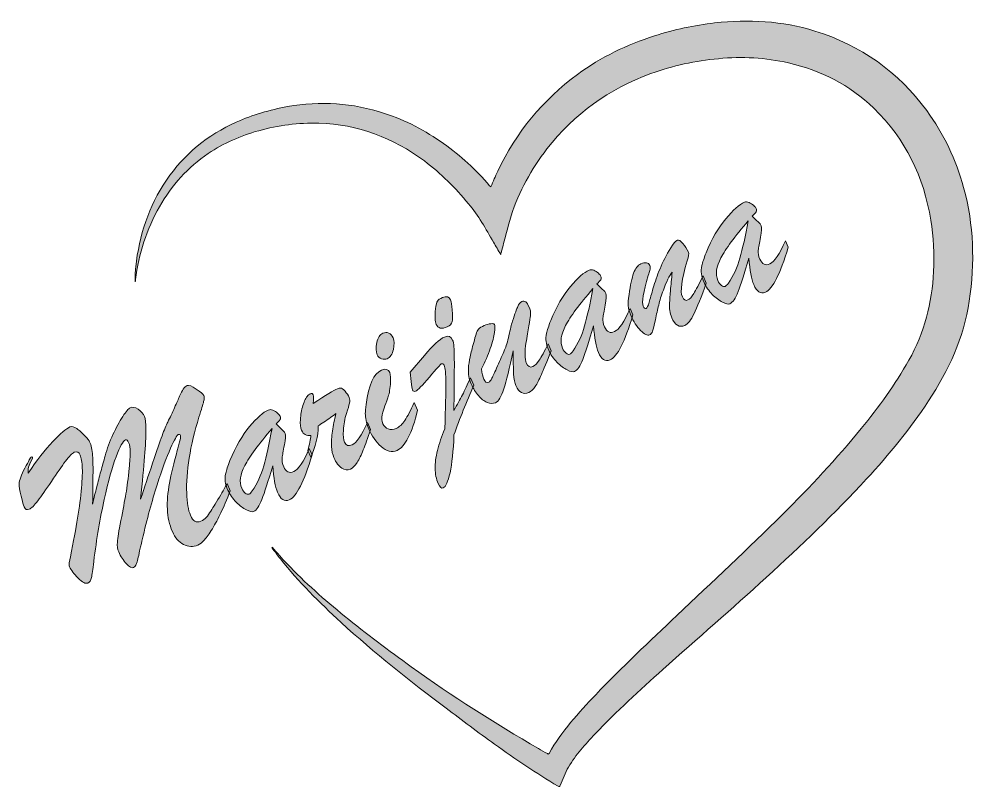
# Model space of a CAD drawing. Extents: x 601 to 1458, y -1426 to -737.
import ezdxf

# ---------------------------------------------------------------- set-up
doc = ezdxf.new("R2010")
doc.units = 0
doc.header["$MEASUREMENT"] = 0
doc.layers.add('katman 1', color=7, linetype='Continuous')

# ---------------------------------------------------------------- blocks, each defined once
blk = doc.blocks.new('block 3')
at = {"layer": 'katman 1', "true_color": 0x01c900}
h = blk.add_hatch(color=92, dxfattribs=at)
h.dxf.hatch_style = 2
edge = h.paths.add_edge_path()
edge.add_spline(control_points=[(827.68, -1211.21), (832, -1216.27), (836.42, -1221.25), (840.99, -1226.08), (857.02, -1243.05), (874.64, -1258.28), (892.67, -1273.05), (912.03, -1288.92), (932.11, -1303.84), (952.43, -1318.45), (989.17, -1344.86), (1027.27, -1369.13), (1066.42, -1391.78), (1069.12, -1393.34), (1071.83, -1394.85), (1074.53, -1396.41), (1075.12, -1396.75), (1075.54, -1397.01), (1076.03, -1396.16), (1087.3, -1376.49), (1102.38, -1359.82), (1117.88, -1343.52), (1141.28, -1318.9), (1166.13, -1295.76), (1190.76, -1272.39), (1222.47, -1242.29), (1254.59, -1212.62), (1285.51, -1181.7), (1310.12, -1157.09), (1333.97, -1131.77), (1355.97, -1104.77), (1371.75, -1085.39), (1386.4, -1065.27), (1398.74, -1043.45), (1412.76, -1018.67), (1419.42, -991.98), (1420.94, -963.78), (1421.77, -948.32), (1421.01, -932.94), (1418.46, -917.67), (1411.97, -878.84), (1395.86, -844.84), (1367.3, -817.28), (1345.7, -796.45), (1319.92, -783.33), (1290.78, -776.65), (1270.08, -771.91), (1249.14, -770.84), (1228.03, -772.87), (1207.27, -774.87), (1187.01, -779.12), (1167.39, -786.25), (1129.86, -799.9), (1098.67, -822.32), (1074.15, -853.88), (1060.02, -872.07), (1048.88, -891.94), (1042.03, -914), (1038.8, -924.39), (1036.3, -935.02), (1033.48, -945.54), (1033.23, -946.45), (1032.99, -947.36), (1032.63, -948.67), (1030.36, -944.74), (1028.23, -941.15), (1026.18, -937.51), (1019.42, -925.53), (1012.51, -913.67), (1003.72, -903), (991.96, -888.72), (979.01, -875.72), (964.17, -864.67), (936.09, -843.76), (904.74, -831.83), (869.55, -830.75), (851.21, -830.18), (833.23, -832.63), (815.54, -837.48), (799.38, -841.91), (784.29, -848.63), (770.38, -857.98), (751.97, -870.35), (737.57, -886.43), (726.64, -905.66), (715.06, -926.03), (707.88, -947.87), (705.06, -971.14), (705.02, -971.46), (704.97, -971.77), (704.93, -972.08), (704.88, -972.45), (704.83, -972.82), (704.68, -973.18), (704.52, -968.69), (704.76, -964.21), (705.26, -959.76), (708.4, -931.65), (716.83, -905.42), (732.8, -881.84), (748.66, -858.43), (769.77, -841.35), (795.49, -829.81), (810.21, -823.21), (825.57, -818.77), (841.44, -815.88), (870.94, -810.5), (899.9, -812.62), (928.35, -821.91), (947.44, -828.14), (965.01, -837.38), (981.35, -849.02), (996.68, -859.93), (1010.44, -872.57), (1022.71, -886.83), (1022.99, -887.16), (1023.19, -887.59), (1023.85, -887.72), (1025.74, -883.08), (1027.79, -878.47), (1029.95, -873.91), (1046.55, -838.92), (1070.41, -809.92), (1101.58, -786.94), (1122.6, -771.44), (1145.85, -760.31), (1170.64, -752.4), (1188.22, -746.79), (1206.21, -742.88), (1224.55, -740.8), (1254.99, -737.36), (1285.1, -738.99), (1314.52, -748.1), (1355.74, -760.86), (1389.19, -784.69), (1414.75, -819.47), (1430.12, -840.39), (1440.94, -863.52), (1447.87, -888.5), (1457.17, -922.08), (1457.97, -956.01), (1452.9, -990.36), (1448.04, -1023.3), (1434.45, -1052.5), (1416.41, -1079.99), (1399.98, -1105.02), (1380.95, -1127.96), (1360.75, -1149.98), (1332.32, -1180.97), (1301.79, -1209.83), (1270.86, -1238.28), (1240.37, -1266.31), (1208.92, -1293.26), (1178.07, -1320.89), (1157.22, -1339.56), (1136.52, -1358.39), (1117.24, -1378.71), (1108.48, -1387.92), (1100.09, -1397.45), (1093.51, -1408.41), (1090.39, -1413.61), (1088.4, -1419.32), (1086.02, -1424.85), (1085.55, -1425.94), (1085.26, -1426.24), (1084.09, -1425.54), (1064.44, -1413.94), (1045.59, -1401.14), (1027.05, -1387.86), (1012.44, -1377.4), (998.2, -1366.42), (983.8, -1355.66), (951.23, -1331.33), (919.41, -1306.07), (889.41, -1278.6), (870.02, -1260.84), (851.49, -1242.24), (835.05, -1221.65), (832.42, -1218.35), (829.92, -1214.94), (827.35, -1211.58), (827.46, -1211.46), (827.57, -1211.33), (827.68, -1211.21)], knot_values=[0, 0, 0, 0, 1, 1, 1, 2, 2, 2, 3, 3, 3, 4, 4, 4, 5, 5, 5, 6, 6, 6, 7, 7, 7, 8, 8, 8, 9, 9, 9, 10, 10, 10, 11, 11, 11, 12, 12, 12, 13, 13, 13, 14, 14, 14, 15, 15, 15, 16, 16, 16, 17, 17, 17, 18, 18, 18, 19, 19, 19, 20, 20, 20, 21, 21, 21, 22, 22, 22, 23, 23, 23, 24, 24, 24, 25, 25, 25, 26, 26, 26, 27, 27, 27, 28, 28, 28, 29, 29, 29, 30, 30, 30, 31, 31, 31, 32, 32, 32, 33, 33, 33, 34, 34, 34, 35, 35, 35, 36, 36, 36, 37, 37, 37, 38, 38, 38, 39, 39, 39, 40, 40, 40, 41, 41, 41, 42, 42, 42, 43, 43, 43, 44, 44, 44, 45, 45, 45, 46, 46, 46, 47, 47, 47, 48, 48, 48, 49, 49, 49, 50, 50, 50, 51, 51, 51, 52, 52, 52, 53, 53, 53, 54, 54, 54, 55, 55, 55, 56, 56, 56, 57, 57, 57, 58, 58, 58, 59, 59, 59, 60, 60, 60, 61, 61, 61, 61], degree=3, periodic=1)
at = {"layer": 'katman 1', "lineweight": 0}
blk.add_open_spline([(827.68, -1211.21), (832, -1216.27), (836.42, -1221.25), (840.99, -1226.08), (857.02, -1243.05), (874.64, -1258.28), (892.67, -1273.05), (912.03, -1288.92), (932.11, -1303.84), (952.43, -1318.45), (989.17, -1344.86), (1027.27, -1369.13), (1066.42, -1391.78), (1069.12, -1393.34), (1071.83, -1394.85), (1074.53, -1396.41), (1075.12, -1396.75), (1075.54, -1397.01), (1076.03, -1396.16), (1087.3, -1376.49), (1102.38, -1359.82), (1117.88, -1343.52), (1141.28, -1318.9), (1166.13, -1295.76), (1190.76, -1272.39), (1222.47, -1242.29), (1254.59, -1212.62), (1285.51, -1181.7), (1310.12, -1157.09), (1333.97, -1131.77), (1355.97, -1104.77), (1371.75, -1085.39), (1386.4, -1065.27), (1398.74, -1043.45), (1412.76, -1018.67), (1419.42, -991.98), (1420.94, -963.78), (1421.77, -948.32), (1421.01, -932.94), (1418.46, -917.67), (1411.97, -878.84), (1395.86, -844.84), (1367.3, -817.28), (1345.7, -796.45), (1319.92, -783.33), (1290.78, -776.65), (1270.08, -771.91), (1249.14, -770.84), (1228.03, -772.87), (1207.27, -774.87), (1187.01, -779.12), (1167.39, -786.25), (1129.86, -799.9), (1098.67, -822.32), (1074.15, -853.88), (1060.02, -872.07), (1048.88, -891.94), (1042.03, -914), (1038.8, -924.39), (1036.3, -935.02), (1033.48, -945.54), (1033.23, -946.45), (1032.99, -947.36), (1032.63, -948.67), (1030.36, -944.74), (1028.23, -941.15), (1026.18, -937.51), (1019.42, -925.53), (1012.51, -913.67), (1003.72, -903), (991.96, -888.72), (979.01, -875.72), (964.17, -864.67), (936.09, -843.76), (904.74, -831.83), (869.55, -830.75), (851.21, -830.18), (833.23, -832.63), (815.54, -837.48), (799.38, -841.91), (784.29, -848.63), (770.38, -857.98), (751.97, -870.35), (737.57, -886.43), (726.64, -905.66), (715.06, -926.03), (707.88, -947.87), (705.06, -971.14), (705.02, -971.46), (704.97, -971.77), (704.93, -972.08), (704.88, -972.45), (704.83, -972.82), (704.68, -973.18), (704.52, -968.69), (704.76, -964.21), (705.26, -959.76), (708.4, -931.65), (716.83, -905.42), (732.8, -881.84), (748.66, -858.43), (769.77, -841.35), (795.49, -829.81), (810.21, -823.21), (825.57, -818.77), (841.44, -815.88), (870.94, -810.5), (899.9, -812.62), (928.35, -821.91), (947.44, -828.14), (965.01, -837.38), (981.35, -849.02), (996.68, -859.93), (1010.44, -872.57), (1022.71, -886.83), (1022.99, -887.16), (1023.19, -887.59), (1023.85, -887.72), (1025.74, -883.08), (1027.79, -878.47), (1029.95, -873.91), (1046.55, -838.92), (1070.41, -809.92), (1101.58, -786.94), (1122.6, -771.44), (1145.85, -760.31), (1170.64, -752.4), (1188.22, -746.79), (1206.21, -742.88), (1224.55, -740.8), (1254.99, -737.36), (1285.1, -738.99), (1314.52, -748.1), (1355.74, -760.86), (1389.19, -784.69), (1414.75, -819.47), (1430.12, -840.39), (1440.94, -863.52), (1447.87, -888.5), (1457.17, -922.08), (1457.97, -956.01), (1452.9, -990.36), (1448.04, -1023.3), (1434.45, -1052.5), (1416.41, -1079.99), (1399.98, -1105.02), (1380.95, -1127.96), (1360.75, -1149.98), (1332.32, -1180.97), (1301.79, -1209.83), (1270.86, -1238.28), (1240.37, -1266.31), (1208.92, -1293.26), (1178.07, -1320.89), (1157.22, -1339.56), (1136.52, -1358.39), (1117.24, -1378.71), (1108.48, -1387.92), (1100.09, -1397.45), (1093.51, -1408.41), (1090.39, -1413.61), (1088.4, -1419.32), (1086.02, -1424.85), (1085.55, -1425.94), (1085.26, -1426.24), (1084.09, -1425.54), (1064.44, -1413.94), (1045.59, -1401.14), (1027.05, -1387.86), (1012.44, -1377.4), (998.2, -1366.42), (983.8, -1355.66), (951.23, -1331.33), (919.41, -1306.07), (889.41, -1278.6), (870.02, -1260.84), (851.49, -1242.24), (835.05, -1221.65), (832.42, -1218.35), (829.92, -1214.94), (827.35, -1211.58), (827.46, -1211.46), (827.57, -1211.33), (827.68, -1211.21)], degree=3, knots=[0, 0, 0, 0, 1, 1, 1, 2, 2, 2, 3, 3, 3, 4, 4, 4, 5, 5, 5, 6, 6, 6, 7, 7, 7, 8, 8, 8, 9, 9, 9, 10, 10, 10, 11, 11, 11, 12, 12, 12, 13, 13, 13, 14, 14, 14, 15, 15, 15, 16, 16, 16, 17, 17, 17, 18, 18, 18, 19, 19, 19, 20, 20, 20, 21, 21, 21, 22, 22, 22, 23, 23, 23, 24, 24, 24, 25, 25, 25, 26, 26, 26, 27, 27, 27, 28, 28, 28, 29, 29, 29, 30, 30, 30, 31, 31, 31, 32, 32, 32, 33, 33, 33, 34, 34, 34, 35, 35, 35, 36, 36, 36, 37, 37, 37, 38, 38, 38, 39, 39, 39, 40, 40, 40, 41, 41, 41, 42, 42, 42, 43, 43, 43, 44, 44, 44, 45, 45, 45, 46, 46, 46, 47, 47, 47, 48, 48, 48, 49, 49, 49, 50, 50, 50, 51, 51, 51, 52, 52, 52, 53, 53, 53, 54, 54, 54, 55, 55, 55, 56, 56, 56, 57, 57, 57, 58, 58, 58, 59, 59, 59, 60, 60, 60, 61, 61, 61, 61], dxfattribs=at)
blk = doc.blocks.new('block 4')
at = {"layer": 'katman 1', "true_color": 0xffffff}
h = blk.add_hatch(color=7, dxfattribs=at)
h.dxf.hatch_style = 2
edge = h.paths.add_edge_path()
edge.add_spline(control_points=[(1216.85, -947.12), (1222.03, -934.59), (1227.91, -924.39), (1234.49, -916.53), (1241.07, -908.67), (1246.66, -903.74), (1251.25, -901.74), (1252.48, -901.2), (1253.87, -901.24), (1255.41, -901.88), (1256.94, -902.51), (1258.33, -903.41), (1259.58, -904.58), (1260.83, -905.75), (1261.6, -906.68), (1261.9, -907.36), (1262.39, -908.49), (1262.34, -909.5), (1261.75, -910.39), (1261.15, -911.28), (1259.99, -912.55), (1258.26, -914.2), (1259.11, -915.02), (1260.2, -916.07), (1261.53, -917.35), (1262.86, -918.63), (1263.91, -919.68), (1264.69, -920.5), (1265.46, -921.31), (1266.02, -922.09), (1266.34, -922.85), (1267, -924.35), (1266.79, -927.77), (1265.73, -933.11), (1264.66, -938.45), (1263.98, -942.34), (1263.68, -944.78), (1263.38, -947.22), (1263.84, -949.85), (1265.07, -952.66), (1267.09, -957.29), (1270.1, -958.73), (1274.1, -956.99), (1278.21, -955.19), (1282.87, -948.28), (1288.06, -936.26), (1288.06, -936.26), (1290.56, -941.99), (1290.56, -941.99), (1283.34, -966.06), (1276.53, -979.49), (1270.12, -982.29), (1267.82, -983.29), (1265.84, -983.2), (1264.18, -982.03), (1262.51, -980.86), (1260.99, -978.71), (1259.63, -975.58), (1257.47, -970.64), (1256.02, -962.75), (1255.28, -951.91), (1251.11, -965.79), (1247.88, -975.78), (1245.57, -981.89), (1243.26, -987.99), (1240.76, -991.64), (1238.05, -992.82), (1236.76, -993.38), (1234.62, -992.9), (1231.64, -991.37), (1228.66, -989.84), (1225.6, -987.51), (1222.45, -984.38), (1219.3, -981.25), (1216.83, -977.66), (1215.06, -973.59), (1213.78, -970.65), (1212.97, -968.08), (1212.64, -965.88), (1212.31, -963.68), (1212.46, -961.21), (1213.09, -958.48), (1213.72, -955.75), (1214.97, -951.96), (1216.85, -947.12)], knot_values=[0, 0, 0, 0, 1, 1, 1, 2, 2, 2, 3, 3, 3, 4, 4, 4, 5, 5, 5, 6, 6, 6, 7, 7, 7, 8, 8, 8, 9, 9, 9, 10, 10, 10, 11, 11, 11, 12, 12, 12, 13, 13, 13, 14, 14, 14, 15, 15, 15, 16, 16, 16, 17, 17, 17, 18, 18, 18, 19, 19, 19, 20, 20, 20, 21, 21, 21, 22, 22, 22, 23, 23, 23, 24, 24, 24, 25, 25, 25, 26, 26, 26, 27, 27, 27, 28, 28, 28, 28], degree=3, periodic=1)
edge = h.paths.add_edge_path()
edge.add_spline(control_points=[(1254.62, -918.36), (1242.57, -932.48), (1234.43, -943.55), (1230.19, -951.58), (1225.96, -959.6), (1225.04, -966.37), (1227.44, -971.87), (1228.31, -973.87), (1229.35, -975.38), (1230.56, -976.37), (1231.77, -977.37), (1232.93, -977.63), (1234.05, -977.14), (1234.69, -976.86), (1235.65, -975.92), (1236.92, -974.33), (1241.4, -967.75), (1244.84, -960.24), (1247.25, -951.78), (1249.65, -943.33), (1252.1, -932.19), (1254.62, -918.36)], knot_values=[0, 0, 0, 0, 1, 1, 1, 2, 2, 2, 3, 3, 3, 4, 4, 4, 5, 5, 5, 6, 6, 6, 7, 7, 7, 7], degree=3, periodic=1)
h = blk.add_hatch(color=7, dxfattribs=at)
h.dxf.hatch_style = 2
edge = h.paths.add_edge_path()
edge.add_spline(control_points=[(1199.91, -954.29), (1194.91, -971.07), (1193.46, -981.86), (1195.56, -986.68), (1196.73, -989.37), (1198.35, -990.26), (1200.41, -989.36), (1202.11, -988.62), (1203.92, -986.7), (1205.82, -983.6), (1207.73, -980.49), (1210.52, -975.23), (1214.22, -967.81), (1214.22, -967.81), (1217.04, -974.29), (1217.04, -974.29), (1212.51, -986.69), (1208.86, -995.8), (1206.08, -1001.63), (1203.3, -1007.46), (1200.5, -1010.99), (1197.67, -1012.22), (1192.85, -1014.33), (1188.96, -1012), (1186.02, -1005.25), (1185.14, -1003.25), (1184.58, -1001.15), (1184.32, -998.95), (1184.06, -996.76), (1183.99, -994.39), (1184.11, -991.84), (1184.22, -989.3), (1184.48, -985.61), (1184.9, -980.78), (1185.31, -975.95), (1185.82, -970.45), (1186.43, -964.31), (1183.87, -967.58), (1181.23, -973.02), (1178.52, -980.6), (1176.7, -985.42), (1175.3, -989.84), (1174.33, -993.88), (1173.36, -997.91), (1172.38, -1002.36), (1171.38, -1007.22), (1170.39, -1012.09), (1169.57, -1015.42), (1168.92, -1017.23), (1168.28, -1019.04), (1167.34, -1020.21), (1166.1, -1020.75), (1164.22, -1021.57), (1161.57, -1020.24), (1158.15, -1016.74), (1154.73, -1013.24), (1151.81, -1008.71), (1149.38, -1003.14), (1147.88, -999.7), (1147.07, -996.85), (1146.96, -994.59), (1146.85, -992.34), (1147.11, -988.95), (1147.73, -984.43), (1148.9, -976.03), (1150.27, -969.64), (1151.86, -965.26), (1153.45, -960.88), (1155.6, -958.1), (1158.31, -956.92), (1160.19, -956.1), (1161.86, -955.78), (1163.3, -955.97), (1164.75, -956.16), (1165.79, -956.97), (1166.42, -958.41), (1166.69, -959.03), (1166.8, -959.77), (1166.75, -960.61), (1166.69, -961.45), (1166.57, -962.25), (1166.37, -963.01), (1166.18, -963.76), (1165.73, -965.26), (1165.03, -967.5), (1160.51, -982.5), (1158.96, -991.63), (1160.38, -994.88), (1161.17, -996.7), (1162.12, -997.36), (1163.24, -996.87), (1163.95, -996.56), (1164.79, -994.76), (1165.77, -991.47), (1166.75, -988.18), (1167.99, -983.88), (1169.49, -978.57), (1170.99, -973.26), (1173, -967.52), (1175.53, -961.36), (1178.06, -955.19), (1181.25, -948.92), (1185.12, -942.54), (1187.23, -938.87), (1189.31, -936.58), (1191.37, -935.68), (1192.31, -935.27), (1193.84, -936.24), (1195.95, -938.6), (1198.07, -940.95), (1199.74, -943.53), (1200.97, -946.35), (1201.57, -947.72), (1201.22, -950.37), (1199.91, -954.29)], knot_values=[0, 0, 0, 0, 1, 1, 1, 2, 2, 2, 3, 3, 3, 4, 4, 4, 5, 5, 5, 6, 6, 6, 7, 7, 7, 8, 8, 8, 9, 9, 9, 10, 10, 10, 11, 11, 11, 12, 12, 12, 13, 13, 13, 14, 14, 14, 15, 15, 15, 16, 16, 16, 17, 17, 17, 18, 18, 18, 19, 19, 19, 20, 20, 20, 21, 21, 21, 22, 22, 22, 23, 23, 23, 24, 24, 24, 25, 25, 25, 26, 26, 26, 27, 27, 27, 28, 28, 28, 29, 29, 29, 30, 30, 30, 31, 31, 31, 32, 32, 32, 33, 33, 33, 34, 34, 34, 35, 35, 35, 36, 36, 36, 37, 37, 37, 38, 38, 38, 38], degree=3, periodic=1)
h = blk.add_hatch(color=7, dxfattribs=at)
h.dxf.hatch_style = 2
edge = h.paths.add_edge_path()
edge.add_spline(control_points=[(1077.52, -1007.92), (1082.69, -995.39), (1088.57, -985.19), (1095.16, -977.33), (1101.74, -969.47), (1107.33, -964.54), (1111.91, -962.54), (1113.15, -962), (1114.54, -962.05), (1116.07, -962.68), (1117.61, -963.31), (1119, -964.21), (1120.25, -965.38), (1121.49, -966.55), (1122.26, -967.48), (1122.56, -968.16), (1123.05, -969.29), (1123, -970.3), (1122.41, -971.19), (1121.82, -972.08), (1120.66, -973.35), (1118.93, -975), (1119.78, -975.82), (1120.87, -976.87), (1122.2, -978.15), (1123.52, -979.43), (1124.58, -980.48), (1125.35, -981.3), (1126.13, -982.11), (1126.68, -982.9), (1127.01, -983.65), (1127.66, -985.15), (1127.46, -988.57), (1126.39, -993.91), (1125.33, -999.25), (1124.64, -1003.14), (1124.34, -1005.58), (1124.04, -1008.02), (1124.51, -1010.65), (1125.73, -1013.46), (1127.75, -1018.09), (1130.76, -1019.53), (1134.76, -1017.79), (1138.88, -1015.99), (1143.53, -1009.08), (1148.73, -997.06), (1148.73, -997.06), (1151.22, -1002.79), (1151.22, -1002.79), (1144.01, -1026.86), (1137.19, -1040.29), (1130.78, -1043.09), (1128.49, -1044.09), (1126.51, -1044), (1124.84, -1042.83), (1123.17, -1041.66), (1121.66, -1039.51), (1120.29, -1036.38), (1118.14, -1031.45), (1116.69, -1023.55), (1115.95, -1012.71), (1111.78, -1026.59), (1108.54, -1036.58), (1106.24, -1042.69), (1103.93, -1048.79), (1101.42, -1052.44), (1098.72, -1053.62), (1097.42, -1054.18), (1095.29, -1053.7), (1092.31, -1052.17), (1089.33, -1050.64), (1086.27, -1048.31), (1083.11, -1045.18), (1079.96, -1042.05), (1077.5, -1038.46), (1075.73, -1034.39), (1074.44, -1031.45), (1073.64, -1028.88), (1073.31, -1026.68), (1072.98, -1024.48), (1073.12, -1022.01), (1073.75, -1019.28), (1074.38, -1016.55), (1075.64, -1012.76), (1077.52, -1007.92)], knot_values=[0, 0, 0, 0, 1, 1, 1, 2, 2, 2, 3, 3, 3, 4, 4, 4, 5, 5, 5, 6, 6, 6, 7, 7, 7, 8, 8, 8, 9, 9, 9, 10, 10, 10, 11, 11, 11, 12, 12, 12, 13, 13, 13, 14, 14, 14, 15, 15, 15, 16, 16, 16, 17, 17, 17, 18, 18, 18, 19, 19, 19, 20, 20, 20, 21, 21, 21, 22, 22, 22, 23, 23, 23, 24, 24, 24, 25, 25, 25, 26, 26, 26, 27, 27, 27, 28, 28, 28, 28], degree=3, periodic=1)
edge = h.paths.add_edge_path()
edge.add_spline(control_points=[(1115.28, -979.16), (1103.23, -993.28), (1095.09, -1004.35), (1090.86, -1012.38), (1086.62, -1020.41), (1085.71, -1027.17), (1088.11, -1032.67), (1088.98, -1034.68), (1090.02, -1036.18), (1091.23, -1037.18), (1092.43, -1038.18), (1093.59, -1038.43), (1094.71, -1037.94), (1095.36, -1037.66), (1096.32, -1036.72), (1097.58, -1035.13), (1102.07, -1028.56), (1105.51, -1021.04), (1107.91, -1012.58), (1110.32, -1004.13), (1112.77, -992.99), (1115.28, -979.16)], knot_values=[0, 0, 0, 0, 1, 1, 1, 2, 2, 2, 3, 3, 3, 4, 4, 4, 5, 5, 5, 6, 6, 6, 7, 7, 7, 7], degree=3, periodic=1)
h = blk.add_hatch(color=7, dxfattribs=at)
h.dxf.hatch_style = 2
edge = h.paths.add_edge_path()
edge.add_spline(control_points=[(952.21, -1062.6), (952.21, -1062.6), (951.45, -1054.11), (951.45, -1054.11), (951.45, -1054.11), (964.34, -1039.11), (964.34, -1039.11), (971.91, -1030), (977.88, -1024.49), (982.23, -1022.59), (985.64, -1021.1), (988.07, -1022.01), (989.52, -1025.33), (990.04, -1026.52), (990.42, -1028.64), (990.67, -1031.69), (990.92, -1034.75), (991.05, -1039.22), (991.05, -1045.09), (991.06, -1050.97), (991.03, -1057.67), (990.95, -1065.19), (990.87, -1072.71), (990.74, -1080.45), (990.58, -1088.41), (993.6, -1083.3), (996.17, -1078.65), (998.31, -1074.48), (1000.45, -1070.31), (1002.85, -1065.19), (1005.52, -1059.11), (1005.52, -1059.11), (1008.6, -1065.69), (1008.6, -1065.69), (1001.84, -1081), (995.87, -1095.89), (990.7, -1110.36), (990.14, -1124.97), (988.96, -1136.32), (987.17, -1144.4), (985.37, -1152.48), (983.36, -1157), (981.12, -1157.98), (979.53, -1158.67), (978.02, -1157.36), (976.57, -1154.05), (974.8, -1149.98), (973.87, -1145.53), (973.79, -1140.69), (973.71, -1135.85), (974.44, -1130.39), (975.99, -1124.32), (977.54, -1118.24), (979.71, -1111.81), (982.48, -1105.01), (983.13, -1086.11), (983.45, -1072.44), (983.44, -1064), (983.43, -1055.55), (982.95, -1050.23), (981.99, -1048.04), (981.39, -1046.67), (980.48, -1046.25), (979.24, -1046.79), (978.59, -1047.07), (975.09, -1051), (968.73, -1058.58), (962.37, -1066.15), (958.2, -1070.38), (956.2, -1071.25), (954.96, -1071.79), (954.03, -1071.34), (953.4, -1069.9), (952.99, -1068.96), (952.6, -1066.53), (952.21, -1062.6)], knot_values=[0, 0, 0, 0, 1, 1, 1, 2, 2, 2, 3, 3, 3, 4, 4, 4, 5, 5, 5, 6, 6, 6, 7, 7, 7, 8, 8, 8, 9, 9, 9, 10, 10, 10, 11, 11, 11, 12, 12, 12, 13, 13, 13, 14, 14, 14, 15, 15, 15, 16, 16, 16, 17, 17, 17, 18, 18, 18, 19, 19, 19, 20, 20, 20, 21, 21, 21, 22, 22, 22, 23, 23, 23, 24, 24, 24, 25, 25, 25, 25], degree=3, periodic=1)
edge = h.paths.add_edge_path()
edge.add_spline(control_points=[(987.57, -989.32), (988.39, -991.2), (988.86, -994.12), (988.98, -998.09), (989.5, -1003.3), (989.52, -1006.9), (989.02, -1008.9), (988.53, -1010.91), (987.11, -1012.42), (984.76, -1013.45), (979.7, -1015.66), (976.39, -1014.98), (974.83, -1011.41), (973.6, -1008.6), (973.4, -1003.88), (974.23, -997.27), (974.65, -993.74), (975.21, -991.42), (975.93, -990.33), (976.64, -989.24), (978.11, -988.2), (980.35, -987.23), (983.88, -985.69), (986.29, -986.39), (987.57, -989.32)], knot_values=[0, 0, 0, 0, 1, 1, 1, 2, 2, 2, 3, 3, 3, 4, 4, 4, 5, 5, 5, 6, 6, 6, 7, 7, 7, 8, 8, 8, 8], degree=3, periodic=1)
h = blk.add_hatch(color=7, dxfattribs=at)
h.dxf.hatch_style = 2
edge = h.paths.add_edge_path()
edge.add_spline(control_points=[(1043.76, -1035.05), (1040.47, -1050.78), (1037.71, -1062.15), (1035.48, -1069.15), (1033.25, -1076.16), (1030.72, -1080.27), (1027.9, -1081.51), (1025.66, -1082.48), (1023.18, -1082.39), (1020.43, -1081.25), (1017.69, -1080.1), (1015.07, -1078.08), (1012.59, -1075.18), (1010.1, -1072.28), (1008.02, -1068.92), (1006.35, -1065.11), (1005.26, -1062.61), (1004.5, -1060.26), (1004.07, -1058.07), (1003.64, -1055.87), (1003.51, -1053.3), (1003.7, -1050.35), (1003.88, -1047.41), (1004.37, -1044.08), (1005.18, -1040.38), (1005.98, -1036.68), (1007.07, -1032.41), (1008.46, -1027.56), (1009.27, -1024.6), (1009.95, -1022.11), (1010.5, -1020.08), (1011.05, -1018.06), (1011.78, -1016.53), (1012.7, -1015.49), (1013.61, -1014.46), (1015.36, -1013.38), (1017.95, -1012.25), (1019.83, -1011.43), (1021.75, -1010.91), (1023.68, -1010.7), (1025.62, -1010.49), (1026.71, -1010.66), (1026.96, -1011.22), (1027.45, -1012.35), (1027.47, -1014.76), (1027.02, -1018.46), (1026.56, -1022.16), (1025.33, -1026.95), (1023.32, -1032.86), (1021.31, -1038.76), (1018.66, -1044.85), (1015.38, -1051.12), (1015.87, -1055.3), (1016.54, -1058.36), (1017.38, -1060.3), (1018.56, -1062.99), (1020.12, -1063.91), (1022.06, -1063.06), (1022.76, -1062.75), (1023.66, -1061.6), (1024.75, -1059.6), (1025.83, -1057.6), (1027.54, -1053.91), (1029.85, -1048.55), (1032.17, -1043.18), (1034.27, -1038.41), (1036.16, -1034.23), (1037.53, -1031.11), (1038.8, -1026.77), (1039.99, -1021.23), (1041.18, -1015.68), (1042.25, -1011.44), (1043.2, -1008.49), (1045.43, -1001.71), (1047.01, -997.24), (1047.96, -995.08), (1048.91, -992.92), (1050.12, -991.51), (1051.59, -990.87), (1053, -990.26), (1054.16, -990.31), (1055.07, -991.03), (1055.98, -991.75), (1057.06, -993.55), (1058.32, -996.42), (1058.89, -997.74), (1059.24, -998.85), (1059.36, -999.77), (1059.48, -1000.68), (1059.45, -1001.94), (1059.27, -1003.54), (1059.09, -1005.15), (1058.64, -1008.16), (1057.91, -1012.57), (1057.17, -1016.99), (1056.3, -1022.21), (1055.29, -1028.23), (1054.73, -1031.46), (1054.48, -1034.82), (1054.54, -1038.33), (1054.61, -1041.84), (1054.96, -1044.34), (1055.62, -1045.85), (1057.04, -1049.1), (1058.95, -1050.2), (1061.36, -1049.15), (1063.36, -1048.27), (1065.31, -1046.38), (1067.19, -1043.48), (1069.07, -1040.57), (1071.75, -1035.64), (1075.23, -1028.69), (1075.23, -1028.69), (1077.98, -1034.97), (1077.98, -1034.97), (1074.04, -1044.73), (1071.09, -1051.86), (1069.14, -1056.36), (1067.18, -1060.87), (1065.34, -1064.43), (1063.61, -1067.04), (1061.88, -1069.66), (1059.92, -1071.44), (1057.75, -1072.39), (1052.81, -1074.55), (1048.97, -1072.5), (1046.24, -1066.24), (1045.2, -1063.87), (1044.54, -1060.34), (1044.25, -1055.66), (1043.96, -1050.99), (1043.8, -1044.12), (1043.76, -1035.05)], knot_values=[0, 0, 0, 0, 1, 1, 1, 2, 2, 2, 3, 3, 3, 4, 4, 4, 5, 5, 5, 6, 6, 6, 7, 7, 7, 8, 8, 8, 9, 9, 9, 10, 10, 10, 11, 11, 11, 12, 12, 12, 13, 13, 13, 14, 14, 14, 15, 15, 15, 16, 16, 16, 17, 17, 17, 18, 18, 18, 19, 19, 19, 20, 20, 20, 21, 21, 21, 22, 22, 22, 23, 23, 23, 24, 24, 24, 25, 25, 25, 26, 26, 26, 27, 27, 27, 28, 28, 28, 29, 29, 29, 30, 30, 30, 31, 31, 31, 32, 32, 32, 33, 33, 33, 34, 34, 34, 35, 35, 35, 36, 36, 36, 37, 37, 37, 38, 38, 38, 39, 39, 39, 40, 40, 40, 41, 41, 41, 42, 42, 42, 43, 43, 43, 44, 44, 44, 44], degree=3, periodic=1)
h = blk.add_hatch(color=7, dxfattribs=at)
h.dxf.hatch_style = 2
edge = h.paths.add_edge_path()
edge.add_spline(control_points=[(955.04, -1081.36), (955.04, -1081.36), (958.03, -1088.21), (958.03, -1088.21), (955.73, -1098.52), (952.98, -1106.73), (949.77, -1112.86), (946.57, -1118.99), (943.22, -1122.81), (939.75, -1124.32), (934.93, -1126.43), (930.17, -1125.31), (925.47, -1120.95), (920.77, -1116.6), (917.03, -1111.24), (914.24, -1104.86), (913.18, -1102.42), (912.4, -1099.99), (911.9, -1097.56), (911.4, -1095.14), (911.16, -1093.06), (911.18, -1091.34), (911.2, -1089.62), (911.42, -1086.84), (911.85, -1083.01), (914.17, -1065.54), (918.8, -1055.29), (925.75, -1052.26), (929.33, -1050.7), (931.77, -1051.38), (933.05, -1054.32), (933.93, -1056.33), (934.13, -1059.96), (933.66, -1065.23), (933.19, -1070.49), (932.44, -1074.43), (931.41, -1077.04), (928.59, -1084.53), (926.84, -1089.64), (926.19, -1092.39), (925.53, -1095.13), (925.77, -1097.82), (926.92, -1100.44), (927.9, -1102.7), (929.51, -1104.23), (931.76, -1105.03), (934, -1105.84), (936.39, -1105.69), (938.92, -1104.59), (941.68, -1103.38), (944.25, -1100.98), (946.64, -1097.37), (949.02, -1093.76), (951.82, -1088.42), (955.04, -1081.36)], knot_values=[0, 0, 0, 0, 1, 1, 1, 2, 2, 2, 3, 3, 3, 4, 4, 4, 5, 5, 5, 6, 6, 6, 7, 7, 7, 8, 8, 8, 9, 9, 9, 10, 10, 10, 11, 11, 11, 12, 12, 12, 13, 13, 13, 14, 14, 14, 15, 15, 15, 16, 16, 16, 17, 17, 17, 18, 18, 18, 18], degree=3, periodic=1)
edge = h.paths.add_edge_path()
edge.add_spline(control_points=[(930.74, -1042.04), (929.27, -1042.68), (927.61, -1042.7), (925.77, -1042.09), (923.93, -1041.48), (922.61, -1040.27), (921.82, -1038.45), (920.62, -1035.7), (920.52, -1032.1), (921.51, -1027.64), (922.51, -1023.19), (924.33, -1020.38), (926.98, -1019.23), (928.75, -1018.46), (930.47, -1018.39), (932.15, -1019.04), (933.83, -1019.68), (935.15, -1021.1), (936.11, -1023.29), (937.28, -1025.97), (937.37, -1029.47), (936.38, -1033.78), (935.38, -1038.08), (933.5, -1040.84), (930.74, -1042.04)], knot_values=[0, 0, 0, 0, 1, 1, 1, 2, 2, 2, 3, 3, 3, 4, 4, 4, 5, 5, 5, 6, 6, 6, 7, 7, 7, 8, 8, 8, 8], degree=3, periodic=1)
h = blk.add_hatch(color=7, dxfattribs=at)
h.dxf.hatch_style = 2
edge = h.paths.add_edge_path()
edge.add_spline(control_points=[(787.22, -1154.15), (787.22, -1154.15), (790.04, -1160.62), (790.04, -1160.62), (786.88, -1168.63), (784.09, -1175.19), (781.66, -1180.3), (779.24, -1185.42), (776.68, -1190.18), (773.98, -1194.6), (771.29, -1199.01), (768.91, -1202.35), (766.86, -1204.63), (764.81, -1206.9), (762.87, -1208.44), (761.04, -1209.23), (756.69, -1211.13), (752.38, -1210.97), (748.11, -1208.73), (743.85, -1206.5), (740.53, -1202.66), (738.15, -1197.22), (735.42, -1190.97), (733.91, -1184.26), (733.62, -1177.09), (733.33, -1169.92), (733.96, -1162.1), (735.52, -1153.64), (737.08, -1145.18), (739.41, -1135.44), (742.51, -1124.4), (744.83, -1116.24), (745.83, -1111.79), (745.5, -1111.04), (745.31, -1110.6), (745, -1110.29), (744.57, -1110.1), (744.14, -1109.92), (743.75, -1109.9), (743.4, -1110.06), (742.28, -1110.55), (739.98, -1114.67), (736.51, -1122.44), (733.04, -1130.21), (729.01, -1141.17), (724.43, -1155.3), (719.85, -1169.44), (715.39, -1185.82), (711.06, -1204.46), (710.8, -1205.47), (710.04, -1208.84), (708.79, -1214.56), (707.54, -1220.28), (706.56, -1224.08), (705.84, -1225.95), (705.12, -1227.83), (704.28, -1228.98), (703.34, -1229.39), (701.7, -1230.11), (699.5, -1228.96), (696.75, -1225.95), (694, -1222.95), (691.76, -1219.44), (690.01, -1215.44), (688.94, -1213), (688.55, -1210.04), (688.82, -1206.58), (689.09, -1203.11), (690.15, -1196.63), (692, -1187.15), (693.85, -1177.67), (695.33, -1169.71), (696.45, -1163.27), (697.56, -1156.83), (698.53, -1149.18), (699.36, -1140.33), (699.97, -1134.19), (700.29, -1129.35), (700.33, -1125.83), (700.37, -1122.32), (699.9, -1119.43), (698.92, -1117.18), (698.07, -1115.24), (697.12, -1114.5), (696.06, -1114.97), (693.83, -1115.94), (691.01, -1120.95), (687.6, -1130), (684.19, -1139.04), (680.67, -1151.8), (677.04, -1168.27), (673.41, -1184.75), (670.24, -1203.37), (667.54, -1224.13), (666.76, -1231.17), (666.12, -1235.95), (665.61, -1238.48), (665.1, -1241.01), (664.02, -1242.64), (662.38, -1243.35), (660.32, -1244.25), (657.38, -1242.76), (653.55, -1238.89), (649.72, -1235.01), (647.18, -1231.63), (645.92, -1228.76), (645.51, -1227.82), (645.42, -1226.63), (645.63, -1225.2), (648.59, -1210.8), (650.9, -1198.67), (652.54, -1188.79), (654.18, -1178.92), (655.44, -1169.68), (656.31, -1161.07), (657.17, -1152.47), (657.51, -1145.54), (657.33, -1140.3), (657.14, -1135.06), (656.49, -1131.16), (655.37, -1128.59), (654.19, -1125.9), (652.46, -1125.06), (650.17, -1126.06), (648.28, -1126.88), (645.64, -1129.56), (642.23, -1134.1), (638.81, -1138.65), (634.62, -1144.64), (629.65, -1152.1), (624.67, -1159.56), (620.61, -1165.37), (617.46, -1169.54), (614.3, -1173.71), (611.7, -1176.24), (609.64, -1177.14), (607.7, -1177.98), (606.22, -1177.25), (605.21, -1174.94), (604.64, -1173.62), (603.73, -1170.43), (602.5, -1165.34), (601.26, -1160.26), (600.66, -1156.56), (600.7, -1154.24), (600.84, -1151.2), (602.55, -1146.5), (605.84, -1140.15), (609.13, -1133.8), (611.04, -1130.51), (611.57, -1130.28), (612.04, -1130.08), (612.37, -1130.2), (612.56, -1130.63), (612.67, -1130.88), (612.6, -1131.36), (612.34, -1132.07), (610.83, -1135.18), (609.78, -1137.65), (609.17, -1139.48), (608.57, -1141.31), (608.46, -1143.07), (608.85, -1144.76), (616.61, -1133.18), (623.96, -1123.74), (630.89, -1116.43), (637.82, -1109.13), (642.94, -1104.76), (646.23, -1103.32), (647.88, -1102.6), (649.95, -1103.09), (652.44, -1104.8), (654.94, -1106.5), (657.37, -1108.68), (659.75, -1111.32), (662.13, -1113.97), (663.52, -1115.73), (663.9, -1116.61), (665.29, -1119.8), (666.17, -1123.9), (666.54, -1128.91), (666.9, -1133.93), (667.03, -1139.88), (666.93, -1146.78), (666.82, -1153.67), (666.71, -1162.28), (666.59, -1172.61), (667.82, -1167.09), (669.04, -1161.94), (670.25, -1157.16), (671.46, -1152.39), (672.7, -1147.72), (673.96, -1143.15), (675.22, -1138.58), (676.51, -1133.96), (677.84, -1129.29), (679.61, -1122.93), (681.95, -1116.57), (684.84, -1110.2), (687.74, -1103.84), (690.67, -1098.39), (693.63, -1093.86), (696.59, -1089.33), (698.8, -1086.74), (700.27, -1086.1), (702.33, -1085.2), (704.7, -1085.61), (707.37, -1087.31), (710.03, -1089.01), (711.97, -1091.24), (713.17, -1093.99), (713.96, -1095.8), (714.36, -1099.76), (714.36, -1105.87), (714.36, -1111.97), (713.96, -1119.96), (713.16, -1129.84), (712.36, -1139.72), (711.19, -1152.52), (709.64, -1168.23), (713.05, -1157.74), (716.62, -1146.91), (720.36, -1135.75), (724.1, -1124.58), (726.93, -1116.39), (728.85, -1111.16), (730.77, -1105.93), (732.49, -1101.83), (733.99, -1098.86), (736.08, -1094.82), (738.1, -1090.58), (740.04, -1086.12), (741.98, -1081.66), (743.51, -1078.14), (744.63, -1075.57), (745.75, -1073), (746.84, -1070.92), (747.9, -1069.34), (748.96, -1067.76), (750.11, -1066.7), (751.34, -1066.16), (752.87, -1065.5), (755.62, -1066.53), (759.58, -1069.27), (763.54, -1072.01), (765.75, -1073.91), (766.22, -1074.97), (766.79, -1076.29), (766.78, -1078.15), (766.19, -1080.57), (765.6, -1082.99), (764.21, -1087.61), (762.01, -1094.45), (757.99, -1107.08), (755.07, -1119.32), (753.24, -1131.17), (751.41, -1143.02), (750.65, -1153.44), (750.96, -1162.43), (751.28, -1171.41), (752.4, -1178.12), (754.34, -1182.56), (755.54, -1185.32), (756.9, -1187.11), (758.42, -1187.93), (759.93, -1188.76), (761.72, -1188.72), (763.78, -1187.82), (765.66, -1187), (767.25, -1185.86), (768.54, -1184.41), (769.83, -1182.95), (771.16, -1181.11), (772.53, -1178.87), (773.9, -1176.63), (775.2, -1174.51), (776.42, -1172.48), (778.2, -1169.84), (779.9, -1167.11), (781.51, -1164.29), (783.11, -1161.47), (784.35, -1159.25), (785.22, -1157.64), (786.1, -1156.03), (786.76, -1154.87), (787.22, -1154.15)], knot_values=[0, 0, 0, 0, 1, 1, 1, 2, 2, 2, 3, 3, 3, 4, 4, 4, 5, 5, 5, 6, 6, 6, 7, 7, 7, 8, 8, 8, 9, 9, 9, 10, 10, 10, 11, 11, 11, 12, 12, 12, 13, 13, 13, 14, 14, 14, 15, 15, 15, 16, 16, 16, 17, 17, 17, 18, 18, 18, 19, 19, 19, 20, 20, 20, 21, 21, 21, 22, 22, 22, 23, 23, 23, 24, 24, 24, 25, 25, 25, 26, 26, 26, 27, 27, 27, 28, 28, 28, 29, 29, 29, 30, 30, 30, 31, 31, 31, 32, 32, 32, 33, 33, 33, 34, 34, 34, 35, 35, 35, 36, 36, 36, 37, 37, 37, 38, 38, 38, 39, 39, 39, 40, 40, 40, 41, 41, 41, 42, 42, 42, 43, 43, 43, 44, 44, 44, 45, 45, 45, 46, 46, 46, 47, 47, 47, 48, 48, 48, 49, 49, 49, 50, 50, 50, 51, 51, 51, 52, 52, 52, 53, 53, 53, 54, 54, 54, 55, 55, 55, 56, 56, 56, 57, 57, 57, 58, 58, 58, 59, 59, 59, 60, 60, 60, 61, 61, 61, 62, 62, 62, 63, 63, 63, 64, 64, 64, 65, 65, 65, 66, 66, 66, 67, 67, 67, 68, 68, 68, 69, 69, 69, 70, 70, 70, 71, 71, 71, 72, 72, 72, 73, 73, 73, 74, 74, 74, 75, 75, 75, 76, 76, 76, 77, 77, 77, 78, 78, 78, 79, 79, 79, 80, 80, 80, 81, 81, 81, 82, 82, 82, 83, 83, 83, 84, 84, 84, 85, 85, 85, 86, 86, 86, 87, 87, 87, 88, 88, 88, 89, 89, 89, 90, 90, 90, 91, 91, 91, 92, 92, 92, 93, 93, 93, 94, 94, 94, 95, 95, 95, 95], degree=3, periodic=1)
h = blk.add_hatch(color=7, dxfattribs=at)
h.dxf.hatch_style = 2
edge = h.paths.add_edge_path()
edge.add_spline(control_points=[(862.36, -1130.4), (862.36, -1130.4), (859.7, -1124.3), (859.7, -1124.3), (861.13, -1118.92), (862.05, -1114.45), (862.47, -1110.92), (860.29, -1111.05), (858.55, -1110.81), (857.27, -1110.18), (855.98, -1109.55), (854.89, -1108.24), (854.02, -1106.23), (853.04, -1103.98), (852.68, -1100.75), (852.94, -1096.54), (853.21, -1092.33), (853.98, -1088.16), (855.26, -1084.03), (856.53, -1079.9), (858.04, -1076.93), (859.78, -1075.13), (860.41, -1074.34), (861.11, -1073.77), (861.87, -1073.43), (863.05, -1072.92), (863.9, -1073.26), (864.42, -1074.45), (864.88, -1075.51), (864.91, -1078.07), (864.51, -1082.11), (875.75, -1074.82), (882.96, -1070.49), (886.14, -1069.1), (887.37, -1068.56), (888.28, -1068.32), (888.86, -1068.36), (890.11, -1068.49), (891.5, -1069.44), (893.05, -1071.22), (894.6, -1073), (895.82, -1074.92), (896.72, -1076.99), (897.3, -1078.3), (897.37, -1079.96), (896.95, -1081.97), (896.53, -1083.98), (895.64, -1087.03), (894.28, -1091.12), (892.71, -1096.05), (891.79, -1101.07), (891.5, -1106.18), (891.21, -1111.3), (891.53, -1114.92), (892.46, -1117.04), (893.74, -1119.98), (896.09, -1120.71), (899.5, -1119.22), (903.09, -1117.65), (907.63, -1111.06), (913.13, -1099.42), (913.13, -1099.42), (915.87, -1105.71), (915.87, -1105.71), (913.37, -1113.28), (911.21, -1119.32), (909.39, -1123.84), (907.58, -1128.35), (905.72, -1132.12), (903.82, -1135.15), (901.92, -1138.17), (899.91, -1140.15), (897.8, -1141.07), (895.32, -1142.15), (892.74, -1141.84), (890.04, -1140.15), (887.34, -1138.47), (885, -1135.34), (883.01, -1130.77), (881.83, -1128.08), (881.14, -1124.74), (880.94, -1120.73), (880.73, -1116.73), (881, -1112.16), (881.74, -1107.04), (882.48, -1101.91), (883.53, -1096.67), (884.9, -1091.3), (883.42, -1092.4), (881.74, -1093.6), (879.86, -1094.9), (877.97, -1096.21), (875.98, -1097.58), (873.88, -1099.02), (871.78, -1100.46), (870.16, -1101.57), (869.03, -1102.36), (868.77, -1111.71), (866.55, -1121.06), (862.36, -1130.4)], knot_values=[0, 0, 0, 0, 1, 1, 1, 2, 2, 2, 3, 3, 3, 4, 4, 4, 5, 5, 5, 6, 6, 6, 7, 7, 7, 8, 8, 8, 9, 9, 9, 10, 10, 10, 11, 11, 11, 12, 12, 12, 13, 13, 13, 14, 14, 14, 15, 15, 15, 16, 16, 16, 17, 17, 17, 18, 18, 18, 19, 19, 19, 20, 20, 20, 21, 21, 21, 22, 22, 22, 23, 23, 23, 24, 24, 24, 25, 25, 25, 26, 26, 26, 27, 27, 27, 28, 28, 28, 29, 29, 29, 30, 30, 30, 31, 31, 31, 32, 32, 32, 33, 33, 33, 33], degree=3, periodic=1)
h = blk.add_hatch(color=7, dxfattribs=at)
h.dxf.hatch_style = 2
edge = h.paths.add_edge_path()
edge.add_spline(control_points=[(789.76, -1133.49), (794.93, -1120.96), (800.81, -1110.76), (807.4, -1102.9), (813.98, -1095.04), (819.57, -1090.11), (824.16, -1088.11), (825.39, -1087.57), (826.78, -1087.61), (828.31, -1088.25), (829.85, -1088.88), (831.24, -1089.78), (832.49, -1090.95), (833.73, -1092.12), (834.51, -1093.05), (834.81, -1093.73), (835.3, -1094.86), (835.25, -1095.87), (834.66, -1096.76), (834.06, -1097.65), (832.9, -1098.92), (831.17, -1100.57), (832.02, -1101.39), (833.11, -1102.44), (834.44, -1103.72), (835.77, -1105), (836.82, -1106.05), (837.6, -1106.87), (838.37, -1107.68), (838.92, -1108.47), (839.25, -1109.22), (839.91, -1110.72), (839.7, -1114.14), (838.64, -1119.48), (837.57, -1124.82), (836.89, -1128.71), (836.58, -1131.15), (836.28, -1133.59), (836.75, -1136.22), (837.98, -1139.03), (840, -1143.66), (843, -1145.1), (847.01, -1143.36), (851.12, -1141.56), (855.78, -1134.65), (860.97, -1122.63), (860.97, -1122.63), (863.46, -1128.36), (863.46, -1128.36), (856.25, -1152.43), (849.44, -1165.86), (843.02, -1168.66), (840.73, -1169.66), (838.75, -1169.57), (837.08, -1168.4), (835.42, -1167.23), (833.9, -1165.08), (832.54, -1161.95), (830.38, -1157.01), (828.93, -1149.12), (828.19, -1138.28), (824.02, -1152.16), (820.79, -1162.15), (818.48, -1168.26), (816.17, -1174.36), (813.66, -1178.01), (810.96, -1179.19), (809.66, -1179.75), (807.53, -1179.27), (804.55, -1177.74), (801.57, -1176.21), (798.51, -1173.88), (795.36, -1170.75), (792.2, -1167.62), (789.74, -1164.03), (787.97, -1159.96), (786.69, -1157.02), (785.88, -1154.45), (785.55, -1152.25), (785.22, -1150.05), (785.37, -1147.58), (786, -1144.85), (786.62, -1142.12), (787.88, -1138.33), (789.76, -1133.49)], knot_values=[0, 0, 0, 0, 1, 1, 1, 2, 2, 2, 3, 3, 3, 4, 4, 4, 5, 5, 5, 6, 6, 6, 7, 7, 7, 8, 8, 8, 9, 9, 9, 10, 10, 10, 11, 11, 11, 12, 12, 12, 13, 13, 13, 14, 14, 14, 15, 15, 15, 16, 16, 16, 17, 17, 17, 18, 18, 18, 19, 19, 19, 20, 20, 20, 21, 21, 21, 22, 22, 22, 23, 23, 23, 24, 24, 24, 25, 25, 25, 26, 26, 26, 27, 27, 27, 28, 28, 28, 28], degree=3, periodic=1)
edge = h.paths.add_edge_path()
edge.add_spline(control_points=[(827.52, -1104.73), (815.48, -1118.85), (807.33, -1129.92), (803.1, -1137.95), (798.86, -1145.97), (797.95, -1152.74), (800.35, -1158.24), (801.22, -1160.25), (802.26, -1161.75), (803.47, -1162.74), (804.68, -1163.75), (805.84, -1164), (806.96, -1163.51), (807.6, -1163.23), (808.56, -1162.29), (809.82, -1160.7), (814.31, -1154.13), (817.75, -1146.61), (820.15, -1138.15), (822.56, -1129.7), (825.01, -1118.56), (827.52, -1104.73)], knot_values=[0, 0, 0, 0, 1, 1, 1, 2, 2, 2, 3, 3, 3, 4, 4, 4, 5, 5, 5, 6, 6, 6, 7, 7, 7, 7], degree=3, periodic=1)
at = {"layer": 'katman 1', "lineweight": 0}
for points, knots in [([(1216.85, -947.12), (1222.03, -934.59), (1227.91, -924.39), (1234.49, -916.53), (1241.07, -908.67), (1246.66, -903.74), (1251.25, -901.74), (1252.48, -901.2), (1253.87, -901.24), (1255.41, -901.88), (1256.94, -902.51), (1258.33, -903.41), (1259.58, -904.58), (1260.83, -905.75), (1261.6, -906.68), (1261.9, -907.36), (1262.39, -908.49), (1262.34, -909.5), (1261.75, -910.39), (1261.15, -911.28), (1259.99, -912.55), (1258.26, -914.2), (1259.11, -915.02), (1260.2, -916.07), (1261.53, -917.35), (1262.86, -918.63), (1263.91, -919.68), (1264.69, -920.5), (1265.46, -921.31), (1266.02, -922.09), (1266.34, -922.85), (1267, -924.35), (1266.79, -927.77), (1265.73, -933.11), (1264.66, -938.45), (1263.98, -942.34), (1263.68, -944.78), (1263.38, -947.22), (1263.84, -949.85), (1265.07, -952.66), (1267.09, -957.29), (1270.1, -958.73), (1274.1, -956.99), (1278.21, -955.19), (1282.87, -948.28), (1288.06, -936.26), (1288.06, -936.26), (1290.56, -941.99), (1290.56, -941.99), (1283.34, -966.06), (1276.53, -979.49), (1270.12, -982.29), (1267.82, -983.29), (1265.84, -983.2), (1264.18, -982.03), (1262.51, -980.86), (1260.99, -978.71), (1259.63, -975.58), (1257.47, -970.64), (1256.02, -962.75), (1255.28, -951.91), (1251.11, -965.79), (1247.88, -975.78), (1245.57, -981.89), (1243.26, -987.99), (1240.76, -991.64), (1238.05, -992.82), (1236.76, -993.38), (1234.62, -992.9), (1231.64, -991.37), (1228.66, -989.84), (1225.6, -987.51), (1222.45, -984.38), (1219.3, -981.25), (1216.83, -977.66), (1215.06, -973.59), (1213.78, -970.65), (1212.97, -968.08), (1212.64, -965.88), (1212.31, -963.68), (1212.46, -961.21), (1213.09, -958.48), (1213.72, -955.75), (1214.97, -951.96), (1216.85, -947.12)], [0, 0, 0, 0, 1, 1, 1, 2, 2, 2, 3, 3, 3, 4, 4, 4, 5, 5, 5, 6, 6, 6, 7, 7, 7, 8, 8, 8, 9, 9, 9, 10, 10, 10, 11, 11, 11, 12, 12, 12, 13, 13, 13, 14, 14, 14, 15, 15, 15, 16, 16, 16, 17, 17, 17, 18, 18, 18, 19, 19, 19, 20, 20, 20, 21, 21, 21, 22, 22, 22, 23, 23, 23, 24, 24, 24, 25, 25, 25, 26, 26, 26, 27, 27, 27, 28, 28, 28, 28]), ([(1254.62, -918.36), (1242.57, -932.48), (1234.43, -943.55), (1230.19, -951.58), (1225.96, -959.6), (1225.04, -966.37), (1227.44, -971.87), (1228.31, -973.87), (1229.35, -975.38), (1230.56, -976.37), (1231.77, -977.37), (1232.93, -977.63), (1234.05, -977.14), (1234.69, -976.86), (1235.65, -975.92), (1236.92, -974.33), (1241.4, -967.75), (1244.84, -960.24), (1247.25, -951.78), (1249.65, -943.33), (1252.1, -932.19), (1254.62, -918.36)], [0, 0, 0, 0, 1, 1, 1, 2, 2, 2, 3, 3, 3, 4, 4, 4, 5, 5, 5, 6, 6, 6, 7, 7, 7, 7]), ([(1199.91, -954.29), (1194.91, -971.07), (1193.46, -981.86), (1195.56, -986.68), (1196.73, -989.37), (1198.35, -990.26), (1200.41, -989.36), (1202.11, -988.62), (1203.92, -986.7), (1205.82, -983.6), (1207.73, -980.49), (1210.52, -975.23), (1214.22, -967.81), (1214.22, -967.81), (1217.04, -974.29), (1217.04, -974.29), (1212.51, -986.69), (1208.86, -995.8), (1206.08, -1001.63), (1203.3, -1007.46), (1200.5, -1010.99), (1197.67, -1012.22), (1192.85, -1014.33), (1188.96, -1012), (1186.02, -1005.25), (1185.14, -1003.25), (1184.58, -1001.15), (1184.32, -998.95), (1184.06, -996.76), (1183.99, -994.39), (1184.11, -991.84), (1184.22, -989.3), (1184.48, -985.61), (1184.9, -980.78), (1185.31, -975.95), (1185.82, -970.45), (1186.43, -964.31), (1183.87, -967.58), (1181.23, -973.02), (1178.52, -980.6), (1176.7, -985.42), (1175.3, -989.84), (1174.33, -993.88), (1173.36, -997.91), (1172.38, -1002.36), (1171.38, -1007.22), (1170.39, -1012.09), (1169.57, -1015.42), (1168.92, -1017.23), (1168.28, -1019.04), (1167.34, -1020.21), (1166.1, -1020.75), (1164.22, -1021.57), (1161.57, -1020.24), (1158.15, -1016.74), (1154.73, -1013.24), (1151.81, -1008.71), (1149.38, -1003.14), (1147.88, -999.7), (1147.07, -996.85), (1146.96, -994.59), (1146.85, -992.34), (1147.11, -988.95), (1147.73, -984.43), (1148.9, -976.03), (1150.27, -969.64), (1151.86, -965.26), (1153.45, -960.88), (1155.6, -958.1), (1158.31, -956.92), (1160.19, -956.1), (1161.86, -955.78), (1163.3, -955.97), (1164.75, -956.16), (1165.79, -956.97), (1166.42, -958.41), (1166.69, -959.03), (1166.8, -959.77), (1166.75, -960.61), (1166.69, -961.45), (1166.57, -962.25), (1166.37, -963.01), (1166.18, -963.76), (1165.73, -965.26), (1165.03, -967.5), (1160.51, -982.5), (1158.96, -991.63), (1160.38, -994.88), (1161.17, -996.7), (1162.12, -997.36), (1163.24, -996.87), (1163.95, -996.56), (1164.79, -994.76), (1165.77, -991.47), (1166.75, -988.18), (1167.99, -983.88), (1169.49, -978.57), (1170.99, -973.26), (1173, -967.52), (1175.53, -961.36), (1178.06, -955.19), (1181.25, -948.92), (1185.12, -942.54), (1187.23, -938.87), (1189.31, -936.58), (1191.37, -935.68), (1192.31, -935.27), (1193.84, -936.24), (1195.95, -938.6), (1198.07, -940.95), (1199.74, -943.53), (1200.97, -946.35), (1201.57, -947.72), (1201.22, -950.37), (1199.91, -954.29)], [0, 0, 0, 0, 1, 1, 1, 2, 2, 2, 3, 3, 3, 4, 4, 4, 5, 5, 5, 6, 6, 6, 7, 7, 7, 8, 8, 8, 9, 9, 9, 10, 10, 10, 11, 11, 11, 12, 12, 12, 13, 13, 13, 14, 14, 14, 15, 15, 15, 16, 16, 16, 17, 17, 17, 18, 18, 18, 19, 19, 19, 20, 20, 20, 21, 21, 21, 22, 22, 22, 23, 23, 23, 24, 24, 24, 25, 25, 25, 26, 26, 26, 27, 27, 27, 28, 28, 28, 29, 29, 29, 30, 30, 30, 31, 31, 31, 32, 32, 32, 33, 33, 33, 34, 34, 34, 35, 35, 35, 36, 36, 36, 37, 37, 37, 38, 38, 38, 38]), ([(1077.52, -1007.92), (1082.69, -995.39), (1088.57, -985.19), (1095.16, -977.33), (1101.74, -969.47), (1107.33, -964.54), (1111.91, -962.54), (1113.15, -962), (1114.54, -962.05), (1116.07, -962.68), (1117.61, -963.31), (1119, -964.21), (1120.25, -965.38), (1121.49, -966.55), (1122.26, -967.48), (1122.56, -968.16), (1123.05, -969.29), (1123, -970.3), (1122.41, -971.19), (1121.82, -972.08), (1120.66, -973.35), (1118.93, -975), (1119.78, -975.82), (1120.87, -976.87), (1122.2, -978.15), (1123.52, -979.43), (1124.58, -980.48), (1125.35, -981.3), (1126.13, -982.11), (1126.68, -982.9), (1127.01, -983.65), (1127.66, -985.15), (1127.46, -988.57), (1126.39, -993.91), (1125.33, -999.25), (1124.64, -1003.14), (1124.34, -1005.58), (1124.04, -1008.02), (1124.51, -1010.65), (1125.73, -1013.46), (1127.75, -1018.09), (1130.76, -1019.53), (1134.76, -1017.79), (1138.88, -1015.99), (1143.53, -1009.08), (1148.73, -997.06), (1148.73, -997.06), (1151.22, -1002.79), (1151.22, -1002.79), (1144.01, -1026.86), (1137.19, -1040.29), (1130.78, -1043.09), (1128.49, -1044.09), (1126.51, -1044), (1124.84, -1042.83), (1123.17, -1041.66), (1121.66, -1039.51), (1120.29, -1036.38), (1118.14, -1031.45), (1116.69, -1023.55), (1115.95, -1012.71), (1111.78, -1026.59), (1108.54, -1036.58), (1106.24, -1042.69), (1103.93, -1048.79), (1101.42, -1052.44), (1098.72, -1053.62), (1097.42, -1054.18), (1095.29, -1053.7), (1092.31, -1052.17), (1089.33, -1050.64), (1086.27, -1048.31), (1083.11, -1045.18), (1079.96, -1042.05), (1077.5, -1038.46), (1075.73, -1034.39), (1074.44, -1031.45), (1073.64, -1028.88), (1073.31, -1026.68), (1072.98, -1024.48), (1073.12, -1022.01), (1073.75, -1019.28), (1074.38, -1016.55), (1075.64, -1012.76), (1077.52, -1007.92)], [0, 0, 0, 0, 1, 1, 1, 2, 2, 2, 3, 3, 3, 4, 4, 4, 5, 5, 5, 6, 6, 6, 7, 7, 7, 8, 8, 8, 9, 9, 9, 10, 10, 10, 11, 11, 11, 12, 12, 12, 13, 13, 13, 14, 14, 14, 15, 15, 15, 16, 16, 16, 17, 17, 17, 18, 18, 18, 19, 19, 19, 20, 20, 20, 21, 21, 21, 22, 22, 22, 23, 23, 23, 24, 24, 24, 25, 25, 25, 26, 26, 26, 27, 27, 27, 28, 28, 28, 28]), ([(987.57, -989.32), (988.39, -991.2), (988.86, -994.12), (988.98, -998.09), (989.5, -1003.3), (989.52, -1006.9), (989.02, -1008.9), (988.53, -1010.91), (987.11, -1012.42), (984.76, -1013.45), (979.7, -1015.66), (976.39, -1014.98), (974.83, -1011.41), (973.6, -1008.6), (973.4, -1003.88), (974.23, -997.27), (974.65, -993.74), (975.21, -991.42), (975.93, -990.33), (976.64, -989.24), (978.11, -988.2), (980.35, -987.23), (983.88, -985.69), (986.29, -986.39), (987.57, -989.32)], [0, 0, 0, 0, 1, 1, 1, 2, 2, 2, 3, 3, 3, 4, 4, 4, 5, 5, 5, 6, 6, 6, 7, 7, 7, 8, 8, 8, 8]), ([(1115.28, -979.16), (1103.23, -993.28), (1095.09, -1004.35), (1090.86, -1012.38), (1086.62, -1020.41), (1085.71, -1027.17), (1088.11, -1032.67), (1088.98, -1034.68), (1090.02, -1036.18), (1091.23, -1037.18), (1092.43, -1038.18), (1093.59, -1038.43), (1094.71, -1037.94), (1095.36, -1037.66), (1096.32, -1036.72), (1097.58, -1035.13), (1102.07, -1028.56), (1105.51, -1021.04), (1107.91, -1012.58), (1110.32, -1004.13), (1112.77, -992.99), (1115.28, -979.16)], [0, 0, 0, 0, 1, 1, 1, 2, 2, 2, 3, 3, 3, 4, 4, 4, 5, 5, 5, 6, 6, 6, 7, 7, 7, 7]), ([(1043.76, -1035.05), (1040.47, -1050.78), (1037.71, -1062.15), (1035.48, -1069.15), (1033.25, -1076.16), (1030.72, -1080.27), (1027.9, -1081.51), (1025.66, -1082.48), (1023.18, -1082.39), (1020.43, -1081.25), (1017.69, -1080.1), (1015.07, -1078.08), (1012.59, -1075.18), (1010.1, -1072.28), (1008.02, -1068.92), (1006.35, -1065.11), (1005.26, -1062.61), (1004.5, -1060.26), (1004.07, -1058.07), (1003.64, -1055.87), (1003.51, -1053.3), (1003.7, -1050.35), (1003.88, -1047.41), (1004.37, -1044.08), (1005.18, -1040.38), (1005.98, -1036.68), (1007.07, -1032.41), (1008.46, -1027.56), (1009.27, -1024.6), (1009.95, -1022.11), (1010.5, -1020.08), (1011.05, -1018.06), (1011.78, -1016.53), (1012.7, -1015.49), (1013.61, -1014.46), (1015.36, -1013.38), (1017.95, -1012.25), (1019.83, -1011.43), (1021.75, -1010.91), (1023.68, -1010.7), (1025.62, -1010.49), (1026.71, -1010.66), (1026.96, -1011.22), (1027.45, -1012.35), (1027.47, -1014.76), (1027.02, -1018.46), (1026.56, -1022.16), (1025.33, -1026.95), (1023.32, -1032.86), (1021.31, -1038.76), (1018.66, -1044.85), (1015.38, -1051.12), (1015.87, -1055.3), (1016.54, -1058.36), (1017.38, -1060.3), (1018.56, -1062.99), (1020.12, -1063.91), (1022.06, -1063.06), (1022.76, -1062.75), (1023.66, -1061.6), (1024.75, -1059.6), (1025.83, -1057.6), (1027.54, -1053.91), (1029.85, -1048.55), (1032.17, -1043.18), (1034.27, -1038.41), (1036.16, -1034.23), (1037.53, -1031.11), (1038.8, -1026.77), (1039.99, -1021.23), (1041.18, -1015.68), (1042.25, -1011.44), (1043.2, -1008.49), (1045.43, -1001.71), (1047.01, -997.24), (1047.96, -995.08), (1048.91, -992.92), (1050.12, -991.51), (1051.59, -990.87), (1053, -990.26), (1054.16, -990.31), (1055.07, -991.03), (1055.98, -991.75), (1057.06, -993.55), (1058.32, -996.42), (1058.89, -997.74), (1059.24, -998.85), (1059.36, -999.77), (1059.48, -1000.68), (1059.45, -1001.94), (1059.27, -1003.54), (1059.09, -1005.15), (1058.64, -1008.16), (1057.91, -1012.57), (1057.17, -1016.99), (1056.3, -1022.21), (1055.29, -1028.23), (1054.73, -1031.46), (1054.48, -1034.82), (1054.54, -1038.33), (1054.61, -1041.84), (1054.96, -1044.34), (1055.62, -1045.85), (1057.04, -1049.1), (1058.95, -1050.2), (1061.36, -1049.15), (1063.36, -1048.27), (1065.31, -1046.38), (1067.19, -1043.48), (1069.07, -1040.57), (1071.75, -1035.64), (1075.23, -1028.69), (1075.23, -1028.69), (1077.98, -1034.97), (1077.98, -1034.97), (1074.04, -1044.73), (1071.09, -1051.86), (1069.14, -1056.36), (1067.18, -1060.87), (1065.34, -1064.43), (1063.61, -1067.04), (1061.88, -1069.66), (1059.92, -1071.44), (1057.75, -1072.39), (1052.81, -1074.55), (1048.97, -1072.5), (1046.24, -1066.24), (1045.2, -1063.87), (1044.54, -1060.34), (1044.25, -1055.66), (1043.96, -1050.99), (1043.8, -1044.12), (1043.76, -1035.05)], [0, 0, 0, 0, 1, 1, 1, 2, 2, 2, 3, 3, 3, 4, 4, 4, 5, 5, 5, 6, 6, 6, 7, 7, 7, 8, 8, 8, 9, 9, 9, 10, 10, 10, 11, 11, 11, 12, 12, 12, 13, 13, 13, 14, 14, 14, 15, 15, 15, 16, 16, 16, 17, 17, 17, 18, 18, 18, 19, 19, 19, 20, 20, 20, 21, 21, 21, 22, 22, 22, 23, 23, 23, 24, 24, 24, 25, 25, 25, 26, 26, 26, 27, 27, 27, 28, 28, 28, 29, 29, 29, 30, 30, 30, 31, 31, 31, 32, 32, 32, 33, 33, 33, 34, 34, 34, 35, 35, 35, 36, 36, 36, 37, 37, 37, 38, 38, 38, 39, 39, 39, 40, 40, 40, 41, 41, 41, 42, 42, 42, 43, 43, 43, 44, 44, 44, 44]), ([(930.74, -1042.04), (929.27, -1042.68), (927.61, -1042.7), (925.77, -1042.09), (923.93, -1041.48), (922.61, -1040.27), (921.82, -1038.45), (920.62, -1035.7), (920.52, -1032.1), (921.51, -1027.64), (922.51, -1023.19), (924.33, -1020.38), (926.98, -1019.23), (928.75, -1018.46), (930.47, -1018.39), (932.15, -1019.04), (933.83, -1019.68), (935.15, -1021.1), (936.11, -1023.29), (937.28, -1025.97), (937.37, -1029.47), (936.38, -1033.78), (935.38, -1038.08), (933.5, -1040.84), (930.74, -1042.04)], [0, 0, 0, 0, 1, 1, 1, 2, 2, 2, 3, 3, 3, 4, 4, 4, 5, 5, 5, 6, 6, 6, 7, 7, 7, 8, 8, 8, 8]), ([(952.21, -1062.6), (952.21, -1062.6), (951.45, -1054.11), (951.45, -1054.11), (951.45, -1054.11), (964.34, -1039.11), (964.34, -1039.11), (971.91, -1030), (977.88, -1024.49), (982.23, -1022.59), (985.64, -1021.1), (988.07, -1022.01), (989.52, -1025.33), (990.04, -1026.52), (990.42, -1028.64), (990.67, -1031.69), (990.92, -1034.75), (991.05, -1039.22), (991.05, -1045.09), (991.06, -1050.97), (991.03, -1057.67), (990.95, -1065.19), (990.87, -1072.71), (990.74, -1080.45), (990.58, -1088.41), (993.6, -1083.3), (996.17, -1078.65), (998.31, -1074.48), (1000.45, -1070.31), (1002.85, -1065.19), (1005.52, -1059.11), (1005.52, -1059.11), (1008.6, -1065.69), (1008.6, -1065.69), (1001.84, -1081), (995.87, -1095.89), (990.7, -1110.36), (990.14, -1124.97), (988.96, -1136.32), (987.17, -1144.4), (985.37, -1152.48), (983.36, -1157), (981.12, -1157.98), (979.53, -1158.67), (978.02, -1157.36), (976.57, -1154.05), (974.8, -1149.98), (973.87, -1145.53), (973.79, -1140.69), (973.71, -1135.85), (974.44, -1130.39), (975.99, -1124.32), (977.54, -1118.24), (979.71, -1111.81), (982.48, -1105.01), (983.13, -1086.11), (983.45, -1072.44), (983.44, -1064), (983.43, -1055.55), (982.95, -1050.23), (981.99, -1048.04), (981.39, -1046.67), (980.48, -1046.25), (979.24, -1046.79), (978.59, -1047.07), (975.09, -1051), (968.73, -1058.58), (962.37, -1066.15), (958.2, -1070.38), (956.2, -1071.25), (954.96, -1071.79), (954.03, -1071.34), (953.4, -1069.9), (952.99, -1068.96), (952.6, -1066.53), (952.21, -1062.6)], [0, 0, 0, 0, 1, 1, 1, 2, 2, 2, 3, 3, 3, 4, 4, 4, 5, 5, 5, 6, 6, 6, 7, 7, 7, 8, 8, 8, 9, 9, 9, 10, 10, 10, 11, 11, 11, 12, 12, 12, 13, 13, 13, 14, 14, 14, 15, 15, 15, 16, 16, 16, 17, 17, 17, 18, 18, 18, 19, 19, 19, 20, 20, 20, 21, 21, 21, 22, 22, 22, 23, 23, 23, 24, 24, 24, 25, 25, 25, 25]), ([(955.04, -1081.36), (955.04, -1081.36), (958.03, -1088.21), (958.03, -1088.21), (955.73, -1098.52), (952.98, -1106.73), (949.77, -1112.86), (946.57, -1118.99), (943.22, -1122.81), (939.75, -1124.32), (934.93, -1126.43), (930.17, -1125.31), (925.47, -1120.95), (920.77, -1116.6), (917.03, -1111.24), (914.24, -1104.86), (913.18, -1102.42), (912.4, -1099.99), (911.9, -1097.56), (911.4, -1095.14), (911.16, -1093.06), (911.18, -1091.34), (911.2, -1089.62), (911.42, -1086.84), (911.85, -1083.01), (914.17, -1065.54), (918.8, -1055.29), (925.75, -1052.26), (929.33, -1050.7), (931.77, -1051.38), (933.05, -1054.32), (933.93, -1056.33), (934.13, -1059.96), (933.66, -1065.23), (933.19, -1070.49), (932.44, -1074.43), (931.41, -1077.04), (928.59, -1084.53), (926.84, -1089.64), (926.19, -1092.39), (925.53, -1095.13), (925.77, -1097.82), (926.92, -1100.44), (927.9, -1102.7), (929.51, -1104.23), (931.76, -1105.03), (934, -1105.84), (936.39, -1105.69), (938.92, -1104.59), (941.68, -1103.38), (944.25, -1100.98), (946.64, -1097.37), (949.02, -1093.76), (951.82, -1088.42), (955.04, -1081.36)], [0, 0, 0, 0, 1, 1, 1, 2, 2, 2, 3, 3, 3, 4, 4, 4, 5, 5, 5, 6, 6, 6, 7, 7, 7, 8, 8, 8, 9, 9, 9, 10, 10, 10, 11, 11, 11, 12, 12, 12, 13, 13, 13, 14, 14, 14, 15, 15, 15, 16, 16, 16, 17, 17, 17, 18, 18, 18, 18]), ([(787.22, -1154.15), (787.22, -1154.15), (790.04, -1160.62), (790.04, -1160.62), (786.88, -1168.63), (784.09, -1175.19), (781.66, -1180.3), (779.24, -1185.42), (776.68, -1190.18), (773.98, -1194.6), (771.29, -1199.01), (768.91, -1202.35), (766.86, -1204.63), (764.81, -1206.9), (762.87, -1208.44), (761.04, -1209.23), (756.69, -1211.13), (752.38, -1210.97), (748.11, -1208.73), (743.85, -1206.5), (740.53, -1202.66), (738.15, -1197.22), (735.42, -1190.97), (733.91, -1184.26), (733.62, -1177.09), (733.33, -1169.92), (733.96, -1162.1), (735.52, -1153.64), (737.08, -1145.18), (739.41, -1135.44), (742.51, -1124.4), (744.83, -1116.24), (745.83, -1111.79), (745.5, -1111.04), (745.31, -1110.6), (745, -1110.29), (744.57, -1110.1), (744.14, -1109.92), (743.75, -1109.9), (743.4, -1110.06), (742.28, -1110.55), (739.98, -1114.67), (736.51, -1122.44), (733.04, -1130.21), (729.01, -1141.17), (724.43, -1155.3), (719.85, -1169.44), (715.39, -1185.82), (711.06, -1204.46), (710.8, -1205.47), (710.04, -1208.84), (708.79, -1214.56), (707.54, -1220.28), (706.56, -1224.08), (705.84, -1225.95), (705.12, -1227.83), (704.28, -1228.98), (703.34, -1229.39), (701.7, -1230.11), (699.5, -1228.96), (696.75, -1225.95), (694, -1222.95), (691.76, -1219.44), (690.01, -1215.44), (688.94, -1213), (688.55, -1210.04), (688.82, -1206.58), (689.09, -1203.11), (690.15, -1196.63), (692, -1187.15), (693.85, -1177.67), (695.33, -1169.71), (696.45, -1163.27), (697.56, -1156.83), (698.53, -1149.18), (699.36, -1140.33), (699.97, -1134.19), (700.29, -1129.35), (700.33, -1125.83), (700.37, -1122.32), (699.9, -1119.43), (698.92, -1117.18), (698.07, -1115.24), (697.12, -1114.5), (696.06, -1114.97), (693.83, -1115.94), (691.01, -1120.95), (687.6, -1130), (684.19, -1139.04), (680.67, -1151.8), (677.04, -1168.27), (673.41, -1184.75), (670.24, -1203.37), (667.54, -1224.13), (666.76, -1231.17), (666.12, -1235.95), (665.61, -1238.48), (665.1, -1241.01), (664.02, -1242.64), (662.38, -1243.35), (660.32, -1244.25), (657.38, -1242.76), (653.55, -1238.89), (649.72, -1235.01), (647.18, -1231.63), (645.92, -1228.76), (645.51, -1227.82), (645.42, -1226.63), (645.63, -1225.2), (648.59, -1210.8), (650.9, -1198.67), (652.54, -1188.79), (654.18, -1178.92), (655.44, -1169.68), (656.31, -1161.07), (657.17, -1152.47), (657.51, -1145.54), (657.33, -1140.3), (657.14, -1135.06), (656.49, -1131.16), (655.37, -1128.59), (654.19, -1125.9), (652.46, -1125.06), (650.17, -1126.06), (648.28, -1126.88), (645.64, -1129.56), (642.23, -1134.1), (638.81, -1138.65), (634.62, -1144.64), (629.65, -1152.1), (624.67, -1159.56), (620.61, -1165.37), (617.46, -1169.54), (614.3, -1173.71), (611.7, -1176.24), (609.64, -1177.14), (607.7, -1177.98), (606.22, -1177.25), (605.21, -1174.94), (604.64, -1173.62), (603.73, -1170.43), (602.5, -1165.34), (601.26, -1160.26), (600.66, -1156.56), (600.7, -1154.24), (600.84, -1151.2), (602.55, -1146.5), (605.84, -1140.15), (609.13, -1133.8), (611.04, -1130.51), (611.57, -1130.28), (612.04, -1130.08), (612.37, -1130.2), (612.56, -1130.63), (612.67, -1130.88), (612.6, -1131.36), (612.34, -1132.07), (610.83, -1135.18), (609.78, -1137.65), (609.17, -1139.48), (608.57, -1141.31), (608.46, -1143.07), (608.85, -1144.76), (616.61, -1133.18), (623.96, -1123.74), (630.89, -1116.43), (637.82, -1109.13), (642.94, -1104.76), (646.23, -1103.32), (647.88, -1102.6), (649.95, -1103.09), (652.44, -1104.8), (654.94, -1106.5), (657.37, -1108.68), (659.75, -1111.32), (662.13, -1113.97), (663.52, -1115.73), (663.9, -1116.61), (665.29, -1119.8), (666.17, -1123.9), (666.54, -1128.91), (666.9, -1133.93), (667.03, -1139.88), (666.93, -1146.78), (666.82, -1153.67), (666.71, -1162.28), (666.59, -1172.61), (667.82, -1167.09), (669.04, -1161.94), (670.25, -1157.16), (671.46, -1152.39), (672.7, -1147.72), (673.96, -1143.15), (675.22, -1138.58), (676.51, -1133.96), (677.84, -1129.29), (679.61, -1122.93), (681.95, -1116.57), (684.84, -1110.2), (687.74, -1103.84), (690.67, -1098.39), (693.63, -1093.86), (696.59, -1089.33), (698.8, -1086.74), (700.27, -1086.1), (702.33, -1085.2), (704.7, -1085.61), (707.37, -1087.31), (710.03, -1089.01), (711.97, -1091.24), (713.17, -1093.99), (713.96, -1095.8), (714.36, -1099.76), (714.36, -1105.87), (714.36, -1111.97), (713.96, -1119.96), (713.16, -1129.84), (712.36, -1139.72), (711.19, -1152.52), (709.64, -1168.23), (713.05, -1157.74), (716.62, -1146.91), (720.36, -1135.75), (724.1, -1124.58), (726.93, -1116.39), (728.85, -1111.16), (730.77, -1105.93), (732.49, -1101.83), (733.99, -1098.86), (736.08, -1094.82), (738.1, -1090.58), (740.04, -1086.12), (741.98, -1081.66), (743.51, -1078.14), (744.63, -1075.57), (745.75, -1073), (746.84, -1070.92), (747.9, -1069.34), (748.96, -1067.76), (750.11, -1066.7), (751.34, -1066.16), (752.87, -1065.5), (755.62, -1066.53), (759.58, -1069.27), (763.54, -1072.01), (765.75, -1073.91), (766.22, -1074.97), (766.79, -1076.29), (766.78, -1078.15), (766.19, -1080.57), (765.6, -1082.99), (764.21, -1087.61), (762.01, -1094.45), (757.99, -1107.08), (755.07, -1119.32), (753.24, -1131.17), (751.41, -1143.02), (750.65, -1153.44), (750.96, -1162.43), (751.28, -1171.41), (752.4, -1178.12), (754.34, -1182.56), (755.54, -1185.32), (756.9, -1187.11), (758.42, -1187.93), (759.93, -1188.76), (761.72, -1188.72), (763.78, -1187.82), (765.66, -1187), (767.25, -1185.86), (768.54, -1184.41), (769.83, -1182.95), (771.16, -1181.11), (772.53, -1178.87), (773.9, -1176.63), (775.2, -1174.51), (776.42, -1172.48), (778.2, -1169.84), (779.9, -1167.11), (781.51, -1164.29), (783.11, -1161.47), (784.35, -1159.25), (785.22, -1157.64), (786.1, -1156.03), (786.76, -1154.87), (787.22, -1154.15)], [0, 0, 0, 0, 1, 1, 1, 2, 2, 2, 3, 3, 3, 4, 4, 4, 5, 5, 5, 6, 6, 6, 7, 7, 7, 8, 8, 8, 9, 9, 9, 10, 10, 10, 11, 11, 11, 12, 12, 12, 13, 13, 13, 14, 14, 14, 15, 15, 15, 16, 16, 16, 17, 17, 17, 18, 18, 18, 19, 19, 19, 20, 20, 20, 21, 21, 21, 22, 22, 22, 23, 23, 23, 24, 24, 24, 25, 25, 25, 26, 26, 26, 27, 27, 27, 28, 28, 28, 29, 29, 29, 30, 30, 30, 31, 31, 31, 32, 32, 32, 33, 33, 33, 34, 34, 34, 35, 35, 35, 36, 36, 36, 37, 37, 37, 38, 38, 38, 39, 39, 39, 40, 40, 40, 41, 41, 41, 42, 42, 42, 43, 43, 43, 44, 44, 44, 45, 45, 45, 46, 46, 46, 47, 47, 47, 48, 48, 48, 49, 49, 49, 50, 50, 50, 51, 51, 51, 52, 52, 52, 53, 53, 53, 54, 54, 54, 55, 55, 55, 56, 56, 56, 57, 57, 57, 58, 58, 58, 59, 59, 59, 60, 60, 60, 61, 61, 61, 62, 62, 62, 63, 63, 63, 64, 64, 64, 65, 65, 65, 66, 66, 66, 67, 67, 67, 68, 68, 68, 69, 69, 69, 70, 70, 70, 71, 71, 71, 72, 72, 72, 73, 73, 73, 74, 74, 74, 75, 75, 75, 76, 76, 76, 77, 77, 77, 78, 78, 78, 79, 79, 79, 80, 80, 80, 81, 81, 81, 82, 82, 82, 83, 83, 83, 84, 84, 84, 85, 85, 85, 86, 86, 86, 87, 87, 87, 88, 88, 88, 89, 89, 89, 90, 90, 90, 91, 91, 91, 92, 92, 92, 93, 93, 93, 94, 94, 94, 95, 95, 95, 95]), ([(862.36, -1130.4), (862.36, -1130.4), (859.7, -1124.3), (859.7, -1124.3), (861.13, -1118.92), (862.05, -1114.45), (862.47, -1110.92), (860.29, -1111.05), (858.55, -1110.81), (857.27, -1110.18), (855.98, -1109.55), (854.89, -1108.24), (854.02, -1106.23), (853.04, -1103.98), (852.68, -1100.75), (852.94, -1096.54), (853.21, -1092.33), (853.98, -1088.16), (855.26, -1084.03), (856.53, -1079.9), (858.04, -1076.93), (859.78, -1075.13), (860.41, -1074.34), (861.11, -1073.77), (861.87, -1073.43), (863.05, -1072.92), (863.9, -1073.26), (864.42, -1074.45), (864.88, -1075.51), (864.91, -1078.07), (864.51, -1082.11), (875.75, -1074.82), (882.96, -1070.49), (886.14, -1069.1), (887.37, -1068.56), (888.28, -1068.32), (888.86, -1068.36), (890.11, -1068.49), (891.5, -1069.44), (893.05, -1071.22), (894.6, -1073), (895.82, -1074.92), (896.72, -1076.99), (897.3, -1078.3), (897.37, -1079.96), (896.95, -1081.97), (896.53, -1083.98), (895.64, -1087.03), (894.28, -1091.12), (892.71, -1096.05), (891.79, -1101.07), (891.5, -1106.18), (891.21, -1111.3), (891.53, -1114.92), (892.46, -1117.04), (893.74, -1119.98), (896.09, -1120.71), (899.5, -1119.22), (903.09, -1117.65), (907.63, -1111.06), (913.13, -1099.42), (913.13, -1099.42), (915.87, -1105.71), (915.87, -1105.71), (913.37, -1113.28), (911.21, -1119.32), (909.39, -1123.84), (907.58, -1128.35), (905.72, -1132.12), (903.82, -1135.15), (901.92, -1138.17), (899.91, -1140.15), (897.8, -1141.07), (895.32, -1142.15), (892.74, -1141.84), (890.04, -1140.15), (887.34, -1138.47), (885, -1135.34), (883.01, -1130.77), (881.83, -1128.08), (881.14, -1124.74), (880.94, -1120.73), (880.73, -1116.73), (881, -1112.16), (881.74, -1107.04), (882.48, -1101.91), (883.53, -1096.67), (884.9, -1091.3), (883.42, -1092.4), (881.74, -1093.6), (879.86, -1094.9), (877.97, -1096.21), (875.98, -1097.58), (873.88, -1099.02), (871.78, -1100.46), (870.16, -1101.57), (869.03, -1102.36), (868.77, -1111.71), (866.55, -1121.06), (862.36, -1130.4)], [0, 0, 0, 0, 1, 1, 1, 2, 2, 2, 3, 3, 3, 4, 4, 4, 5, 5, 5, 6, 6, 6, 7, 7, 7, 8, 8, 8, 9, 9, 9, 10, 10, 10, 11, 11, 11, 12, 12, 12, 13, 13, 13, 14, 14, 14, 15, 15, 15, 16, 16, 16, 17, 17, 17, 18, 18, 18, 19, 19, 19, 20, 20, 20, 21, 21, 21, 22, 22, 22, 23, 23, 23, 24, 24, 24, 25, 25, 25, 26, 26, 26, 27, 27, 27, 28, 28, 28, 29, 29, 29, 30, 30, 30, 31, 31, 31, 32, 32, 32, 33, 33, 33, 33]), ([(789.76, -1133.49), (794.93, -1120.96), (800.81, -1110.76), (807.4, -1102.9), (813.98, -1095.04), (819.57, -1090.11), (824.16, -1088.11), (825.39, -1087.57), (826.78, -1087.61), (828.31, -1088.25), (829.85, -1088.88), (831.24, -1089.78), (832.49, -1090.95), (833.73, -1092.12), (834.51, -1093.05), (834.81, -1093.73), (835.3, -1094.86), (835.25, -1095.87), (834.66, -1096.76), (834.06, -1097.65), (832.9, -1098.92), (831.17, -1100.57), (832.02, -1101.39), (833.11, -1102.44), (834.44, -1103.72), (835.77, -1105), (836.82, -1106.05), (837.6, -1106.87), (838.37, -1107.68), (838.92, -1108.47), (839.25, -1109.22), (839.91, -1110.72), (839.7, -1114.14), (838.64, -1119.48), (837.57, -1124.82), (836.89, -1128.71), (836.58, -1131.15), (836.28, -1133.59), (836.75, -1136.22), (837.98, -1139.03), (840, -1143.66), (843, -1145.1), (847.01, -1143.36), (851.12, -1141.56), (855.78, -1134.65), (860.97, -1122.63), (860.97, -1122.63), (863.46, -1128.36), (863.46, -1128.36), (856.25, -1152.43), (849.44, -1165.86), (843.02, -1168.66), (840.73, -1169.66), (838.75, -1169.57), (837.08, -1168.4), (835.42, -1167.23), (833.9, -1165.08), (832.54, -1161.95), (830.38, -1157.01), (828.93, -1149.12), (828.19, -1138.28), (824.02, -1152.16), (820.79, -1162.15), (818.48, -1168.26), (816.17, -1174.36), (813.66, -1178.01), (810.96, -1179.19), (809.66, -1179.75), (807.53, -1179.27), (804.55, -1177.74), (801.57, -1176.21), (798.51, -1173.88), (795.36, -1170.75), (792.2, -1167.62), (789.74, -1164.03), (787.97, -1159.96), (786.69, -1157.02), (785.88, -1154.45), (785.55, -1152.25), (785.22, -1150.05), (785.37, -1147.58), (786, -1144.85), (786.62, -1142.12), (787.88, -1138.33), (789.76, -1133.49)], [0, 0, 0, 0, 1, 1, 1, 2, 2, 2, 3, 3, 3, 4, 4, 4, 5, 5, 5, 6, 6, 6, 7, 7, 7, 8, 8, 8, 9, 9, 9, 10, 10, 10, 11, 11, 11, 12, 12, 12, 13, 13, 13, 14, 14, 14, 15, 15, 15, 16, 16, 16, 17, 17, 17, 18, 18, 18, 19, 19, 19, 20, 20, 20, 21, 21, 21, 22, 22, 22, 23, 23, 23, 24, 24, 24, 25, 25, 25, 26, 26, 26, 27, 27, 27, 28, 28, 28, 28]), ([(827.52, -1104.73), (815.48, -1118.85), (807.33, -1129.92), (803.1, -1137.95), (798.86, -1145.97), (797.95, -1152.74), (800.35, -1158.24), (801.22, -1160.25), (802.26, -1161.75), (803.47, -1162.74), (804.68, -1163.75), (805.84, -1164), (806.96, -1163.51), (807.6, -1163.23), (808.56, -1162.29), (809.82, -1160.7), (814.31, -1154.13), (817.75, -1146.61), (820.15, -1138.15), (822.56, -1129.7), (825.01, -1118.56), (827.52, -1104.73)], [0, 0, 0, 0, 1, 1, 1, 2, 2, 2, 3, 3, 3, 4, 4, 4, 5, 5, 5, 6, 6, 6, 7, 7, 7, 7])]:
    blk.add_open_spline(points, degree=3, knots=knots, dxfattribs=at)
blk = doc.blocks.new('block 2')
at = {"layer": 'katman 1'}
for name in ['block 3', 'block 4']:
    blk.add_blockref(name, (0, 0), dxfattribs=at)

msp = doc.modelspace()

# ---------------------------------------------------------------- block references
at = {"layer": 'katman 1'}
msp.add_blockref('block 2', (0, 0), dxfattribs=at)

doc.saveas('drawing.dxf')
